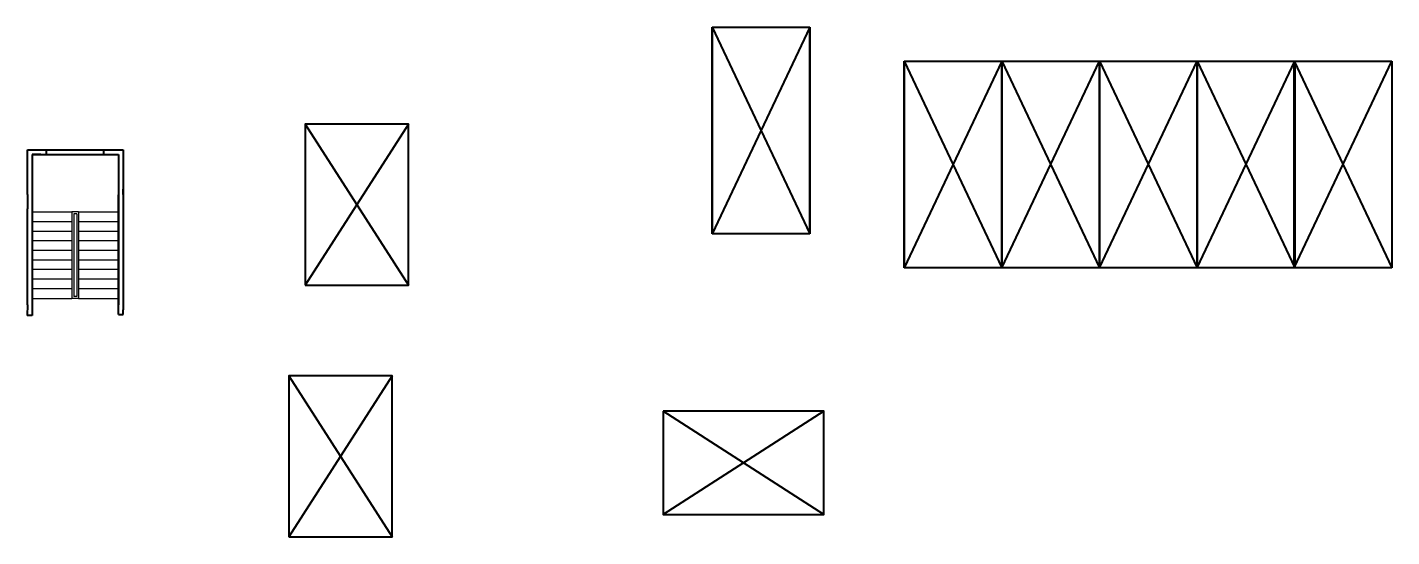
# Model space of a CAD drawing. Header units: inches. Extents: x 95 to 71413, y -8 to 51098.
# Drawn here: x 3012 to 4438, y 3116 to 3649 of the extents above; entities that cross this region are included whole.
import ezdxf

# ---------------------------------------------------------------- set-up
doc = ezdxf.new("R2010")
doc.units = ezdxf.units.IN
doc.header["$MEASUREMENT"] = 0
for name, color, linetype, lineweight in [('Cars', 7, 'Continuous', 40), ('Ramp', 9, 'Continuous', 40), ('wall', 7, 'Continuous', 40)]:
    doc.layers.add(name, color=color, linetype=linetype, lineweight=lineweight)
doc.layers.add('STAIR', color=32, linetype='Continuous')

msp = doc.modelspace()

# ---------------------------------------------------------------- linework, layer by layer
at = {"layer": 'Cars', "color": 42, "true_color": 0xda8625}
for p, q in [((3727.8, 3648.7), (3727.8, 3432.7)), ((3727.8, 3648.7), (3829.8, 3648.7)), ((3727.8, 3432.7), (3727.8, 3648.7)), ((3727.8, 3648.7), (3829.8, 3432.7)), ((3829.8, 3648.7), (3727.8, 3432.7)), ((3829.8, 3648.7), (3829.8, 3432.7)), ((3829.8, 3432.7), (3829.8, 3648.7)), ((3829.8, 3432.7), (3829.8, 3648.7)), ((3928.2, 3613.2), (3928.2, 3397.2)), ((3928.2, 3613.2), (4030.2, 3613.2)), ((3928.2, 3397.2), (3928.2, 3613.2)), ((3928.2, 3613.2), (4030.2, 3397.2)), ((4030.2, 3613.2), (3928.2, 3397.2)), ((4030.2, 3613.2), (4132.2, 3613.2)), ((4030.2, 3613.2), (4132.2, 3397.2)), ((4030.2, 3397.2), (4132.2, 3613.2)), ((4030.2, 3613.2), (4030.2, 3397.2)), ((4030.2, 3397.2), (4030.2, 3613.2)), ((4030.2, 3397.2), (4030.2, 3613.2)), ((4132.2, 3613.2), (4132.2, 3397.2)), ((4132.2, 3613.2), (4234.2, 3613.2)), ((4132.2, 3397.2), (4132.2, 3613.2)), ((4132.2, 3613.2), (4234.2, 3397.2)), ((4132.2, 3397.2), (4234.2, 3613.2)), ((4234.2, 3613.2), (4234.2, 3397.2)), ((4234.2, 3613.2), (4336.2, 3613.2)), ((4234.2, 3397.2), (4234.2, 3613.2)), ((4234.2, 3613.2), (4336.2, 3397.2)), ((4234.2, 3397.2), (4336.2, 3613.2)), ((4335.5, 3613.2), (4437.5, 3613.2)), ((4335.5, 3397.2), (4335.5, 3613.2)), ((4335.5, 3613.2), (4437.5, 3397.2)), ((4335.5, 3397.2), (4437.5, 3613.2)), ((4336.2, 3613.2), (4336.2, 3397.2)), ((4437.5, 3613.2), (4437.5, 3397.2)), ((3829.8, 3432.7), (3727.8, 3432.7)), ((4030.2, 3397.2), (3928.2, 3397.2)), ((4132.2, 3397.2), (4030.2, 3397.2)), ((4132.2, 3397.2), (4030.2, 3397.2)), ((4234.2, 3397.2), (4132.2, 3397.2)), ((4234.2, 3397.2), (4132.2, 3397.2)), ((4336.2, 3397.2), (4234.2, 3397.2)), ((4336.2, 3397.2), (4234.2, 3397.2)), ((4437.5, 3397.2), (4335.5, 3397.2)), ((4437.5, 3397.2), (4335.5, 3397.2))]:
    msp.add_line(p, q, dxfattribs=at)
at = {"layer": 'Cars', "color": 42, "linetype": 'ByBlock', "true_color": 0xda8625}
for points in [[(3302.6, 3379.3), (3410.6, 3379.3), (3410.6, 3547.3), (3302.6, 3547.3)], [(3285.5, 3116.3), (3393.5, 3116.3), (3393.5, 3284.3), (3285.5, 3284.3)], [(3676.4, 3247.4), (3676.4, 3139.4), (3844.4, 3139.4), (3844.4, 3247.4)]]:
    msp.add_lwpolyline(points, close=True, dxfattribs=at)
at = {"layer": 'Ramp', "color": 42, "linetype": 'ByBlock', "true_color": 0xda8625}
for p, q in [((3302.6, 3547.3), (3410.6, 3379.3)), ((3410.6, 3547.3), (3302.6, 3379.3)), ((3285.5, 3284.3), (3393.5, 3116.3)), ((3393.5, 3284.3), (3285.5, 3116.3)), ((3844.4, 3247.4), (3676.4, 3139.4)), ((3844.4, 3139.4), (3676.4, 3247.4))]:
    msp.add_line(p, q, dxfattribs=at)
at = {"layer": 'STAIR', "color": 7}
for p, q in [((3017.4, 3455.8), (3058.9, 3455.8)), ((3058.9, 3455.8), (3058.9, 3365.3)), ((3065.9, 3455.8), (3058.9, 3455.8)), ((3060.9, 3453.8), (3060.9, 3367.3)), ((3063.9, 3453.8), (3060.9, 3453.8)), ((3063.9, 3453.8), (3063.9, 3367.3)), ((3065.9, 3455.8), (3107.4, 3455.8)), ((3065.9, 3455.8), (3065.9, 3365.3)), ((3017.4, 3445.8), (3058.9, 3445.8)), ((3017.4, 3435.8), (3058.9, 3435.8)), ((3065.9, 3445.8), (3107.4, 3445.8)), ((3065.9, 3435.8), (3107.4, 3435.8)), ((3017.4, 3425.8), (3058.9, 3425.8)), ((3065.9, 3425.8), (3107.4, 3425.8)), ((3017.4, 3415.8), (3058.9, 3415.8)), ((3065.9, 3415.8), (3107.4, 3415.8)), ((3017.4, 3405.8), (3058.9, 3405.8)), ((3017.4, 3395.8), (3058.9, 3395.8)), ((3065.9, 3405.8), (3107.4, 3405.8)), ((3065.9, 3395.8), (3107.4, 3395.8)), ((3017.4, 3385.8), (3058.9, 3385.8)), ((3065.9, 3385.8), (3107.4, 3385.8)), ((3017.4, 3375.8), (3058.9, 3375.8)), ((3017.4, 3365.3), (3058.9, 3365.3)), ((3065.9, 3365.3), (3058.9, 3365.3)), ((3063.9, 3367.3), (3060.9, 3367.3)), ((3065.9, 3375.8), (3107.4, 3375.8)), ((3065.9, 3365.3), (3107.4, 3365.3))]:
    msp.add_line(p, q, dxfattribs=at)
at = {"layer": 'wall', "color": 7}
for p, q in [((3012.4, 3520.8), (3032.4, 3520.8)), ((3012.4, 3520.8), (3032.4, 3520.8)), ((3012.4, 3473.8), (3012.4, 3520.8)), ((3032.4, 3515.8), (3032.4, 3520.8)), ((3092.4, 3520.8), (3112.4, 3520.8)), ((3092.4, 3520.8), (3112.4, 3520.8)), ((3092.4, 3515.8), (3092.4, 3520.8)), ((3112.4, 3520.8), (3112.4, 3495.8)), ((3017.4, 3515.8), (3017.4, 3473.8)), ((3017.4, 3515.8), (3032.4, 3515.8)), ((3026.4, 3515.8), (3017.4, 3515.8)), ((3092.4, 3515.8), (3107.4, 3515.8)), ((3107.4, 3515.8), (3107.4, 3473.8)), ((3112.4, 3495.8), (3112.4, 3490.8)), ((3112.4, 3495.8), (3112.4, 3495.8)), ((3112.4, 3490.8), (3112.4, 3473.8)), ((3112.4, 3490.8), (3112.4, 3490.8)), ((3107.4, 3473.6), (3107.4, 3358.6)), ((3012.4, 3358.6), (3012.4, 3458.8)), ((3017.4, 3458.8), (3017.4, 3358.6)), ((3112.4, 3458.8), (3112.4, 3353.4))]:
    msp.add_line(p, q, dxfattribs=at)
at = {"layer": 'wall'}
for p, q in [((3032.4, 3520.8), (3092.4, 3520.8)), ((3032.4, 3520.8), (3092.4, 3520.8)), ((3032.4, 3515.8), (3092.4, 3515.8)), ((3112.4, 3473.8), (3112.4, 3479.6)), ((3107.4, 3348.4), (3107.4, 3473.6))]:
    msp.add_line(p, q, dxfattribs=at)
at = {"layer": 'wall', "color": 0}
for p, q in [((3012.4, 3473.8), (3012.4, 3458.8)), ((3017.4, 3473.8), (3017.4, 3458.8)), ((3112.4, 3473.8), (3112.4, 3458.8)), ((3112.4, 3458.8), (3112.4, 3356.8)), ((3112.4, 3348.4), (3112.4, 3353.4)), ((3107.4, 3348.4), (3112.4, 3348.4))]:
    msp.add_line(p, q, dxfattribs=at)
at = {"layer": 'wall', "color": 0, "linetype": 'ByBlock'}
for p, q in [((3012.4, 3358.6), (3012.3, 3347.6)), ((3017.4, 3358.6), (3017.4, 3347.6)), ((3017.4, 3347.6), (3012.3, 3347.6))]:
    msp.add_line(p, q, dxfattribs=at)

doc.saveas('drawing.dxf')
